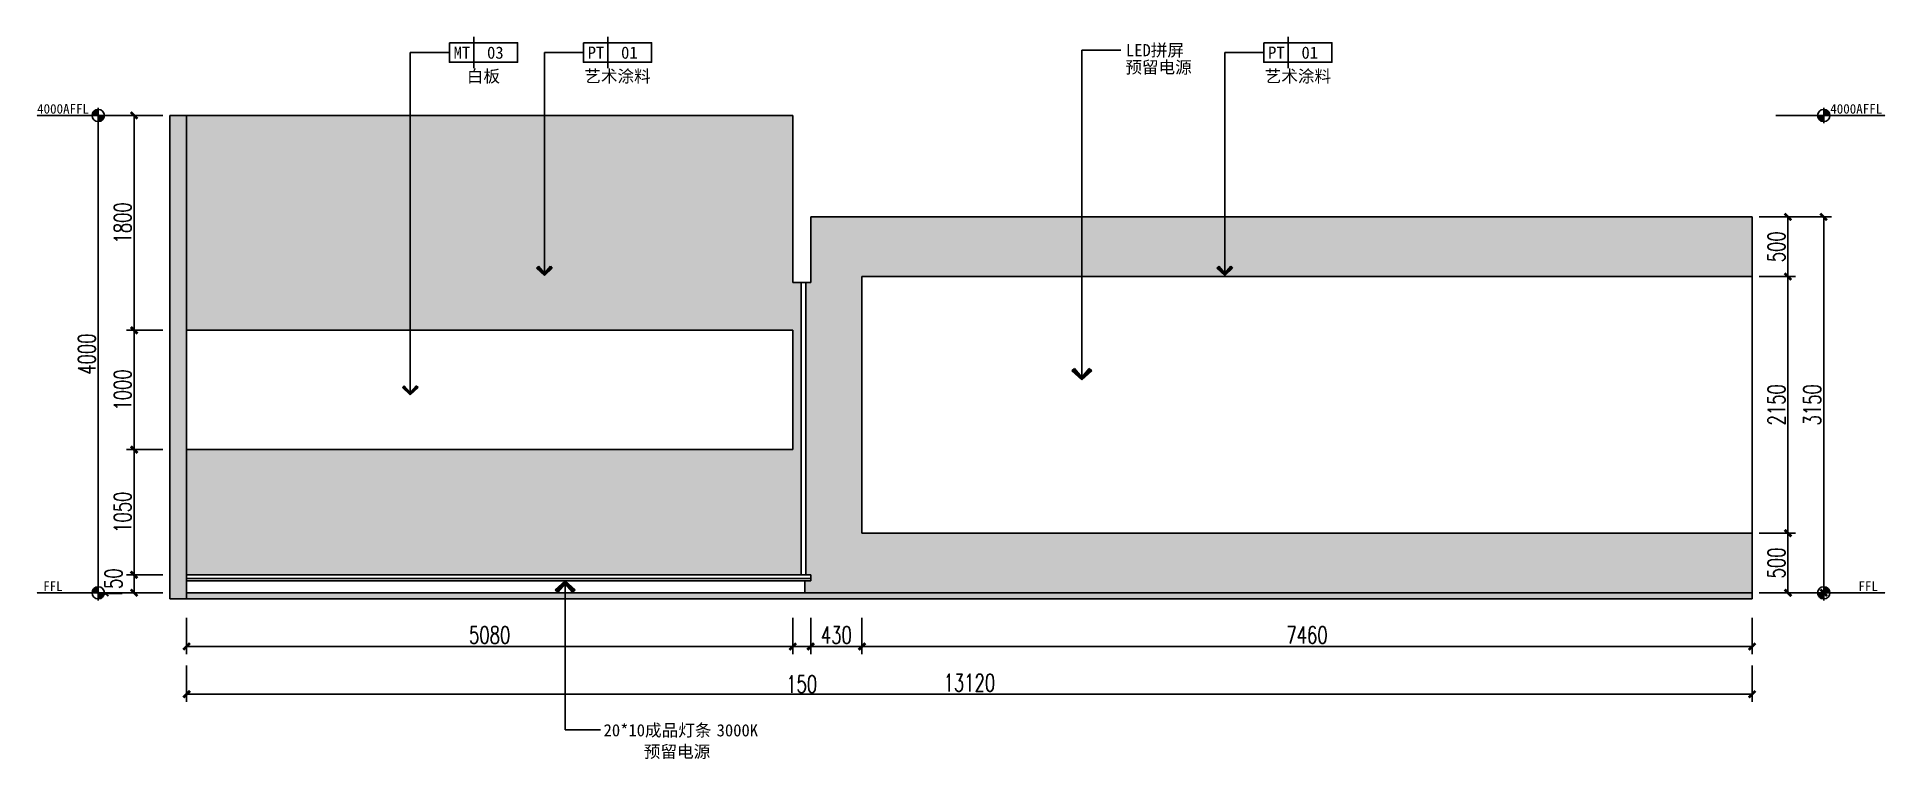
# Model space of a CAD drawing. Header units: millimetres. Extents: x 5625199 to 7433318, y -3316392 to -2552493.
# Drawn here: x 6168704 to 6184192, y -2677916 to -2671864 of the extents above; entities that cross this region are included whole.
import ezdxf
from ezdxf.enums import TextEntityAlignment as Align

# ---------------------------------------------------------------- set-up
doc = ezdxf.new("R2010")
doc.units = ezdxf.units.MM
doc.header["$PDMODE"] = 35
doc.header["$PDSIZE"] = -10
doc.linetypes.add('M-CENTER', pattern=[11.25, 7.5, -1.25, 1.25, -1.25])
for name, color, linetype in [('155', 155, 'Continuous'), ('DIM', 7, 'Continuous'), ('PL-天花', 30, 'Continuous'), ('PL-文字标注', 2, 'Continuous')]:
    doc.layers.add(name, color=color, linetype=linetype)
doc.styles.add('03.YBC-宋体2.5', font='', dxfattribs={"width": 0.8, "height": 2.5})
doc.styles.add('dop-S', font='')
doc.styles.add('XZC', font='SIMPLEX.SHX', dxfattribs={"width": 0.7, "bigfont": 'hztxt.shx'})
doc.styles.add('标注-尺寸', font='simplex.shx', dxfattribs={"width": 0.7})
doc.styles.get('03.YBC-宋体2.5').set_extended_font_data('SimSun')
doc.styles.get('dop-S').set_extended_font_data('SimSun')
doc.linetypes.add('LED_LINE', pattern='A,12.7,-5.08,["LED",XZC,S=2.54,R=0,X=-2.54,Y=-1.27],-6.349999999999999', length=24.13)
doc.dimstyles.new('90', dxfattribs={"dimscale": 0.9, "dimtxt": 150, "dimasz": 50, "dimexe": 120, "dimexo": 150, "dimgap": 30, "dimtad": 1, "dimdec": 0, "dimrnd": 5, "dimdsep": 46, "dimtxsty": '标注-尺寸', "dimblk": 'ARCHTICK', "dimcen": 0.2, "dimclrd": 8, "dimclre": 8, "dimclrt": 2, "dimadec": 0, "dimazin": 0, "dimtfac": 1, "dimtdec": 0, "dimtmove": 2, "dimatfit": 3, "dimldrblk": 'ccccc', "dimfxl": 300, "dimfxlon": 1, "dimtolj": 1, "dimtzin": 0, "dimarcsym": 0})
doc.dimstyles.new('副本 100', dxfattribs={"dimscale": 0.8, "dimtxt": 180, "dimasz": 70, "dimexe": 80, "dimexo": 100, "dimgap": 30, "dimtad": 1, "dimdec": 0, "dimrnd": 5, "dimdsep": 46, "dimtxsty": '标注-尺寸', "dimblk": 'ARCHTICK', "dimcen": 0.2, "dimdle": 5, "dimclrd": 8, "dimclre": 8, "dimclrt": 2, "dimadec": 0, "dimazin": 0, "dimtfac": 1, "dimtdec": 0, "dimtmove": 2, "dimatfit": 3, "dimldrblk": 'ccccc', "dimfxl": 300, "dimfxlon": 1, "dimtolj": 1, "dimtzin": 0, "dimarcsym": 0})
pattern_1 = [(0, (273595.864621, -417279.7072739999), (0, 203.2), [0, -203.2]), (0, (273597.896621, -417350.827274), (0, 203.2), [0, -203.2]), (0, (273603.992621, -417241.099274), (0, 203.2), [0, -203.2]), (338.1986, (273498.328621, -417304.091274), (609.6000554757884, -203.1999818137321), [21.8852496, -1072.3802784]), (216.8699, (273518.648621, -417312.219274), (609.5999833019285, 406.400025047106), [10.16, -1005.84]), (130.6013, (273510.520621, -417318.315274), (1016.000085595377, -1219.199800489247), [18.734024, -1854.6773168]), (206.5651, (273443.464621, -417342.699274), (-203.1998288935924, -203.2002660693446), [4.543755199999999, -449.8252624]), (326.3099, (273439.400621, -417344.731274), (406.3999101390997, -203.2002711718613), [7.3265792, -725.3215872]), (108.4349, (273445.496621, -417348.7952739999), (-203.1996755348543, 406.4000883092897), [6.4257936, -636.149096]), (225, (273573.512621, -417363.0192740001), (-2.84e-14, -203.2000628800271), [8.6209632, -278.7471184]), (0, (273567.416621, -417369.115274), (203.2, 203.2), [12.192, -191.008]), (135, (273579.608621, -417369.115274), (-203.2000651427688, 1.42e-14), [8.62096, -278.7471184]), (251.5651, (273549.128621, -417232.971274), (203.1996750288869, 406.4000918510402), [6.425792, -636.149096]), (0, (273547.096621, -417239.0672739999), (203.2, 203.2), [10.16, -193.04]), (143.1301, (273557.256621, -417239.0672739999), (-609.5999833019285, 406.4000250471062), [10.16, -1005.84]), (213.6901, (273441.432621, -417230.9392739999), (406.3999074765397, 203.2002693968192), [7.326576, -725.3215872]), (341.5650999999999, (273435.336621, -417235.003274), (-406.4000918510401, 203.1996750288873), [12.851584, -629.7233023999999]), (126.8699, (273447.528621, -417239.0672739999), (406.400025047106, -609.5999833019285), [10.16, -1005.84]), (0, (273500.360621, -417239.0672739999), (0, 203.2), [0, -203.2]), (0, (273445.496621, -417291.899274), (0, 203.2), [0, -203.2]), (0, (273502.392621, -417367.083274), (0, 203.2), [0, -203.2]), (0, (273557.256621, -417304.091274), (0, 203.2), [0, -203.2]), (0, (273498.328621, -417269.547274), (0, 203.2), [0, -203.2]), (0, (273453.624621, -417263.451274), (0, 203.2), [0, -203.2]), (0, (273471.912621, -417275.6432739999), (0, 203.2), [0, -203.2]), (0, (273463.784621, -417324.4112739999), (0, 203.2), [0, -203.2]), (0, (273415.016621, -417316.283274), (0, 203.2), [0, -203.2]), (0, (273417.048621, -417269.547274), (0, 203.2), [0, -203.2]), (0, (273410.952621, -417224.843274), (0, 203.2), [0, -203.2]), (0, (273473.944621, -417216.7152740001), (0, 203.2), [0, -203.2]), (0, (273518.648621, -417208.587274), (0, 203.2), [0, -203.2]), (0, (273589.768621, -417216.7152740001), (0, 203.2), [0, -203.2]), (0, (273541.0006209999, -417279.7072739999), (0, 203.2), [0, -203.2]), (0, (273520.680621, -417243.131274), (0, 203.2), [0, -203.2]), (0, (273536.936621, -417340.667274), (0, 203.2), [0, -203.2]), (0, (273475.976621, -417350.827274), (0, 203.2), [0, -203.2]), (0, (273536.936621, -417395.531274), (0, 203.2), [0, -203.2]), (0, (273469.880621, -417383.3392739999), (0, 203.2), [0, -203.2]), (0, (273404.856621, -417389.435274), (0, 203.2), [0, -203.2]), (0, (273429.2406210001, -417399.595274), (0, 203.2), [0, -203.2]), (0, (273431.272621, -417371.1472739999), (0, 203.2), [0, -203.2]), (0, (273567.416621, -417403.659274), (0, 203.2), [0, -203.2]), (0, (273591.800621, -417320.347274), (0, 203.2), [0, -203.2]), (0, (273581.640621, -417259.387274), (0, 203.2), [0, -203.2]), (0, (273488.168621, -417405.691274), (0, 203.2), [0, -203.2])]

msp = doc.modelspace()

# ---------------------------------------------------------------- texts
at = {"color": 50, "style": '03.YBC-宋体2.5', "flags": 8}
for tag, p in [('LED拼屏', (6178073.709423044, -2671974.9554685)), ('预留电源', (6178103.350480406, -2672118.54717075)), ('20*10成品灯条', (6173904.717546859, -2677674.797282658)), ('3000K', (6174573.621260921, -2677675.071988046)), ('预留电源', (6174068.466414944, -2677854.009163327))]:
    msp.add_attdef(tag, text='材料名称', height=102.06, dxfattribs=at).set_placement(p, align=Align.MIDDLE_CENTER)

# ---------------------------------------------------------------- blocks, each defined once
blk = doc.blocks.new('_ArchTick')
at = {"color": 0, "linetype": 'ByBlock', "const_width": 0.4}
blk.add_lwpolyline([(-0.5, -0.5), (0.5, 0.5)], dxfattribs=at)
blk = doc.blocks.new('*D237')
at = {"layer": '155', "color": 8, "lineweight": -2, "ltscale": 500, "transparency": 16777216}
for p, q in [((6169958.068876359, -2676732.718903087), (6169958.068876359, -2677036.718903087)), ((6175038.178024437, -2676732.718903087), (6175038.178024437, -2677036.718903087)), ((6169954.068876359, -2676972.718903087), (6175042.178024438, -2676972.718903087))]:
    blk.add_line(p, q, dxfattribs=at)
at = {"layer": 'Defpoints', "color": 0, "transparency": 16777216}
for p in [(6175038.178024437, -2675322.718903087), (6169958.068876359, -2675930.009797983), (6175038.178024437, -2676972.718903087)]:
    blk.add_point(p, dxfattribs=at)
at = {"layer": '155', "color": 8, "linetype": 'ByBlock', "lineweight": -2, "transparency": 16777216, "xscale": 56, "yscale": 56, "zscale": 56, "rotation": 180}
blk.add_blockref('_ArchTick', (6169958.068876359, -2676972.718903087), dxfattribs=at)
at = {"layer": '155', "color": 8, "linetype": 'ByBlock', "lineweight": -2, "transparency": 16777216, "xscale": 56, "yscale": 56, "zscale": 56}
blk.add_blockref('_ArchTick', (6175038.178024437, -2676972.718903087), dxfattribs=at)
at = {"layer": '155', "color": 2, "ltscale": 500, "transparency": 16777216, "insert": (6172498.123450399, -2676876.718903086), "char_height": 144, "attachment_point": 5, "style": '标注-尺寸'}
blk.add_mtext('\\A1;5080', dxfattribs=at)
blk = doc.blocks.new('ccccc')
h = blk.add_hatch(color=44)
h.dxf.hatch_style = 1
h.paths.add_polyline_path([(-1.713128774543291, -1.115298350458032), (-1.349075249163432, -1.474599215202033), (1e-16, 1e-16), (-1.349075249163432, 1.474599215202033), (-1.713128774543291, 1.115298350458032), (-0.4242640688316899, -1e-16)])
at = {"color": 44}
for p, q in [((-0.4242640688316898, 0), (-5.066636229632421, 0)), ((-1.349075249163432, 1.474599215202033), (-1.713128774543291, 1.115298350458032)), ((-1.713128774543291, 1.115298350458032), (-0.4242640688316898, 0)), ((-1.713128774543291, -1.115298350458032), (-0.4242640688316898, 0)), ((0, 0), (-1.349075249163432, 1.474599215202033)), ((0, 0), (-1.349075249163432, -1.474599215202033)), ((-1.349075249163432, -1.474599215202033), (-1.713128774543291, -1.115298350458032))]:
    blk.add_line(p, q, dxfattribs=at)
blk = doc.blocks.new('*D238')
at = {"layer": '155', "color": 8, "lineweight": -2, "ltscale": 500, "transparency": 16777216}
for p, q in [((6175038.178024437, -2676732.718903087), (6175038.178024437, -2677036.718903087)), ((6175188.178024438, -2676732.718903087), (6175188.178024438, -2677036.718903087)), ((6175034.178024437, -2676972.718903087), (6175192.178024437, -2676972.718903087))]:
    blk.add_line(p, q, dxfattribs=at)
at = {"layer": 'Defpoints', "color": 0, "transparency": 16777216}
for p in [(6175188.178024438, -2673922.718903087), (6175038.178024437, -2675322.718903087), (6175188.178024438, -2676972.718903087)]:
    blk.add_point(p, dxfattribs=at)
at = {"layer": '155', "color": 8, "linetype": 'ByBlock', "lineweight": -2, "transparency": 16777216, "xscale": 56, "yscale": 56, "zscale": 56, "rotation": 180}
blk.add_blockref('_ArchTick', (6175038.178024437, -2676972.718903087), dxfattribs=at)
at = {"layer": '155', "color": 8, "linetype": 'ByBlock', "lineweight": -2, "transparency": 16777216, "xscale": 56, "yscale": 56, "zscale": 56}
blk.add_blockref('_ArchTick', (6175188.178024438, -2676972.718903087), dxfattribs=at)
at = {"layer": '155', "color": 2, "ltscale": 500, "transparency": 16777216, "insert": (6175113.178024437, -2677288.718903087), "char_height": 144, "attachment_point": 5, "style": '标注-尺寸'}
blk.add_mtext('\\A1;150', dxfattribs=at)
blk = doc.blocks.new('*D239')
at = {"layer": '155', "color": 8, "lineweight": -2, "ltscale": 500, "transparency": 16777216}
for p, q in [((6175188.178024438, -2676732.718903087), (6175188.178024438, -2677036.718903087)), ((6175618.178024441, -2676732.718903087), (6175618.178024441, -2677036.718903087)), ((6175184.178024437, -2676972.718903087), (6175622.178024441, -2676972.718903087))]:
    blk.add_line(p, q, dxfattribs=at)
at = {"layer": 'Defpoints', "color": 0, "transparency": 16777216}
for p in [(6175188.178024438, -2673922.718903087), (6175618.178024441, -2676022.718903087), (6175618.178024441, -2676972.718903087)]:
    blk.add_point(p, dxfattribs=at)
at = {"layer": '155', "color": 8, "linetype": 'ByBlock', "lineweight": -2, "transparency": 16777216, "xscale": 56, "yscale": 56, "zscale": 56, "rotation": 180}
blk.add_blockref('_ArchTick', (6175188.178024438, -2676972.718903087), dxfattribs=at)
at = {"layer": '155', "color": 8, "linetype": 'ByBlock', "lineweight": -2, "transparency": 16777216, "xscale": 56, "yscale": 56, "zscale": 56}
blk.add_blockref('_ArchTick', (6175618.178024441, -2676972.718903087), dxfattribs=at)
at = {"layer": '155', "color": 2, "ltscale": 500, "transparency": 16777216, "insert": (6175403.178024439, -2676876.718903086), "char_height": 144, "attachment_point": 5, "style": '标注-尺寸'}
blk.add_mtext('\\A1;430', dxfattribs=at)
blk = doc.blocks.new('*D240')
at = {"layer": '155', "color": 8, "lineweight": -2, "ltscale": 500, "transparency": 16777216}
for p, q in [((6175618.178024441, -2676732.718903087), (6175618.178024441, -2677036.718903087)), ((6183077.855271838, -2676732.718903087), (6183077.855271838, -2677036.718903087)), ((6175614.17802444, -2676972.718903087), (6183081.855271837, -2676972.718903087))]:
    blk.add_line(p, q, dxfattribs=at)
at = {"layer": 'Defpoints', "color": 0, "transparency": 16777216}
for p in [(6175618.178024441, -2676022.718903087), (6183077.855271838, -2676268.253132696), (6183077.855271838, -2676972.718903087)]:
    blk.add_point(p, dxfattribs=at)
at = {"layer": '155', "color": 8, "linetype": 'ByBlock', "lineweight": -2, "transparency": 16777216, "xscale": 56, "yscale": 56, "zscale": 56, "rotation": 180}
blk.add_blockref('_ArchTick', (6175618.178024441, -2676972.718903087), dxfattribs=at)
at = {"layer": '155', "color": 8, "linetype": 'ByBlock', "lineweight": -2, "transparency": 16777216, "xscale": 56, "yscale": 56, "zscale": 56}
blk.add_blockref('_ArchTick', (6183077.855271838, -2676972.718903087), dxfattribs=at)
at = {"layer": '155', "color": 2, "ltscale": 500, "transparency": 16777216, "insert": (6179348.01664814, -2676876.718903086), "char_height": 144, "attachment_point": 5, "style": '标注-尺寸'}
blk.add_mtext('\\A1;7460', dxfattribs=at)
blk = doc.blocks.new('*D369')
at = {"layer": '155', "color": 8, "lineweight": -2, "ltscale": 500, "transparency": 16777216}
for p, q in [((6169958.068876359, -2677132.718903087), (6169958.068876359, -2677436.718903087)), ((6183077.855271838, -2677132.718903087), (6183077.855271838, -2677436.718903087)), ((6169954.068876359, -2677372.718903086), (6183081.855271837, -2677372.718903086))]:
    blk.add_line(p, q, dxfattribs=at)
at = {"layer": 'Defpoints', "color": 0, "transparency": 16777216}
for p in [(6169958.068876359, -2676241.144308512), (6183077.855271838, -2676522.718903087), (6183077.855271838, -2677372.718903086)]:
    blk.add_point(p, dxfattribs=at)
at = {"layer": '155', "color": 8, "linetype": 'ByBlock', "lineweight": -2, "transparency": 16777216, "xscale": 56, "yscale": 56, "zscale": 56, "rotation": 180}
blk.add_blockref('_ArchTick', (6169958.068876359, -2677372.718903086), dxfattribs=at)
at = {"layer": '155', "color": 8, "linetype": 'ByBlock', "lineweight": -2, "transparency": 16777216, "xscale": 56, "yscale": 56, "zscale": 56}
blk.add_blockref('_ArchTick', (6183077.855271838, -2677372.718903086), dxfattribs=at)
at = {"layer": '155', "color": 2, "ltscale": 500, "transparency": 16777216, "insert": (6176517.962074098, -2677276.718903087), "char_height": 144, "attachment_point": 5, "style": '标注-尺寸'}
blk.add_mtext('\\A1;13120', dxfattribs=at)
blk = doc.blocks.new('子标高')
h = blk.add_hatch(color=256)
edge = h.paths.add_edge_path()
edge.add_arc((-600.2409431565975, 0.2411642588631366), 50.95940477876863, 89.72884797535391, 180.2711520246482, ccw=False)
edge.add_line((-599.9997788977342, 51.19999838216973), (-599.9997788977342, -3.638e-12))
edge.add_line((-599.9997788977342, 0), (-651.1997772799077, 0))
edge = h.paths.add_edge_path()
edge.add_arc((-599.7586146388712, -0.2411642588667746), 50.95940477876958, -90.27115202464557, 0.271152024646824, ccw=False)
edge.add_line((-599.9997788977342, -51.19999838217336), (-599.9997788977342, 0))
edge.add_line((-599.9997788977342, 0), (-548.7997805155609, 0))
at = {"linetype": 'M-CENTER', "ltscale": 0.5}
blk.add_line((-709.9997754219294, -3.63798e-11), (-1113.972843062991, 9.8225428e-09), dxfattribs=at)
for p, q in [((-200, 0), (-709.9997754219294, 0)), ((-599.9997788977342, 63.99999797771307), (-599.9997788977342, -63.9999979777167))]:
    blk.add_line(p, q)
at = {"color": 5}
blk.add_circle((-599.9997788977342, 0), 51.19999838217196, dxfattribs=at)
at = {"style": 'dop-S'}
blk.add_attdef('标高', (-1232.206651260485, 15.99306680168956), '', height=99.99999684017963, dxfattribs=at)
blk = doc.blocks.new('母标高')
h = blk.add_hatch(color=256)
edge = h.paths.add_edge_path()
edge.add_arc((-600.2409431565975, 0.2411642588631366), 50.95940477876863, 89.72884797535391, 180.2711520246482, ccw=False)
edge.add_line((-599.9997788977342, 51.19999838216973), (-599.9997788977342, -3.638e-12))
edge.add_line((-599.9997788977342, 0), (-651.1997772799077, 0))
edge = h.paths.add_edge_path()
edge.add_arc((-599.7586146388712, -0.2411642588667746), 50.95940477876958, -90.27115202464557, 0.271152024646824, ccw=False)
edge.add_line((-599.9997788977342, -51.19999838217336), (-599.9997788977342, 0))
edge.add_line((-599.9997788977342, 0), (-548.7997805155609, 0))
at = {"linetype": 'M-CENTER', "ltscale": 0.5}
blk.add_line((-709.9997754219294, -3.63798e-11), (-1113.972843062991, 9.8225428e-09), dxfattribs=at)
for p, q in [((-200, 0), (-709.9997754219294, 0)), ((-599.9997788977342, 63.99999797771307), (-599.9997788977342, -63.9999979777167))]:
    blk.add_line(p, q)
at = {"color": 5}
blk.add_circle((-599.9997788977342, 0), 51.19999838217196, dxfattribs=at)
at = {"style": 'dop-S'}
blk.add_attdef('标高', (-1104.391530706991, 15.99306680168956), '', height=99.99999684017963, dxfattribs=at)
blk = doc.blocks.new('*D457')
at = {"layer": '155', "color": 8, "lineweight": -2, "ltscale": 500, "transparency": 16777216}
for p, q in [((6169758.068462875, -2676372.718903087), (6169454.068462875, -2676372.718903087)), ((6169518.068462874, -2676526.718903087), (6169518.068462874, -2676368.718903087)), ((6169758.068462875, -2676522.718903087), (6169454.068462875, -2676522.718903087))]:
    blk.add_line(p, q, dxfattribs=at)
at = {"layer": 'Defpoints', "color": 0, "transparency": 16777216}
for p in [(6169518.068462874, -2676372.718903087), (6170511.132777443, -2676372.718903087), (6170511.132777443, -2676522.718903087)]:
    blk.add_point(p, dxfattribs=at)
at = {"layer": '155', "color": 8, "linetype": 'ByBlock', "lineweight": -2, "transparency": 16777216, "xscale": 56, "yscale": 56, "zscale": 56}
for p, rotation in [((6169518.068462874, -2676372.718903087), 90), ((6169518.068462874, -2676522.718903087), 270)]:
    blk.add_blockref('_ArchTick', p, dxfattribs=dict(at, rotation=rotation))
at = {"layer": '155', "color": 2, "ltscale": 500, "transparency": 16777216, "insert": (6169346.068462874, -2676447.718903087), "char_height": 144, "attachment_point": 5, "rotation": 90, "style": '标注-尺寸'}
blk.add_mtext('\\A1;150', dxfattribs=at)
blk = doc.blocks.new('*D458')
at = {"layer": '155', "color": 8, "lineweight": -2, "ltscale": 500, "transparency": 16777216}
for p, q in [((6169458.068683978, -2672522.718903087), (6169154.068683978, -2672522.718903087)), ((6169218.068683977, -2672518.718903087), (6169218.068683977, -2676526.718903087)), ((6169458.068683978, -2676522.718903087), (6169154.068683978, -2676522.718903087))]:
    blk.add_line(p, q, dxfattribs=at)
at = {"layer": 'Defpoints', "color": 0, "transparency": 16777216}
for p in [(6174332.644264731, -2672522.718903087), (6169218.068683977, -2676522.718903087), (6170938.88295686, -2676522.718903087)]:
    blk.add_point(p, dxfattribs=at)
at = {"layer": '155', "color": 8, "linetype": 'ByBlock', "lineweight": -2, "transparency": 16777216, "xscale": 56, "yscale": 56, "zscale": 56}
for p, rotation in [((6169218.068683977, -2672522.718903087), 90), ((6169218.068683977, -2676522.718903087), 270)]:
    blk.add_blockref('_ArchTick', p, dxfattribs=dict(at, rotation=rotation))
at = {"layer": '155', "color": 2, "ltscale": 500, "transparency": 16777216, "insert": (6169122.068683978, -2674522.718903087), "char_height": 144, "attachment_point": 5, "rotation": 90, "style": '标注-尺寸'}
blk.add_mtext('\\A1;4000', dxfattribs=at)
blk = doc.blocks.new('*D459')
at = {"layer": '155', "color": 8, "lineweight": -2, "ltscale": 500, "transparency": 16777216}
for p, q in [((6169758.068462875, -2675322.718903087), (6169454.068462875, -2675322.718903087)), ((6169518.068462874, -2676376.718903087), (6169518.068462874, -2675318.718903087)), ((6169758.068462875, -2676372.718903087), (6169454.068462875, -2676372.718903087))]:
    blk.add_line(p, q, dxfattribs=at)
at = {"layer": 'Defpoints', "color": 0, "transparency": 16777216}
for p in [(6169518.068462874, -2675322.718903087), (6170387.227223793, -2675322.718903087), (6170511.132777443, -2676372.718903087)]:
    blk.add_point(p, dxfattribs=at)
at = {"layer": '155', "color": 8, "linetype": 'ByBlock', "lineweight": -2, "transparency": 16777216, "xscale": 56, "yscale": 56, "zscale": 56}
for p, rotation in [((6169518.068462874, -2675322.718903087), 90), ((6169518.068462874, -2676372.718903087), 270)]:
    blk.add_blockref('_ArchTick', p, dxfattribs=dict(at, rotation=rotation))
at = {"layer": '155', "color": 2, "ltscale": 500, "transparency": 16777216, "insert": (6169422.068462875, -2675847.718903087), "char_height": 144, "attachment_point": 5, "rotation": 90, "style": '标注-尺寸'}
blk.add_mtext('\\A1;1050', dxfattribs=at)
blk = doc.blocks.new('*D460')
at = {"layer": '155', "color": 8, "lineweight": -2, "ltscale": 500, "transparency": 16777216}
for p, q in [((6169758.068462875, -2674322.718903087), (6169454.068462875, -2674322.718903087)), ((6169518.068462874, -2675326.718903087), (6169518.068462874, -2674318.718903087)), ((6169758.068462875, -2675322.718903087), (6169454.068462875, -2675322.718903087))]:
    blk.add_line(p, q, dxfattribs=at)
at = {"layer": 'Defpoints', "color": 0, "transparency": 16777216}
for p in [(6169518.068462874, -2674322.718903087), (6170489.338419177, -2674322.718903087), (6170387.227223793, -2675322.718903087)]:
    blk.add_point(p, dxfattribs=at)
at = {"layer": '155', "color": 8, "linetype": 'ByBlock', "lineweight": -2, "transparency": 16777216, "xscale": 56, "yscale": 56, "zscale": 56}
for p, rotation in [((6169518.068462874, -2674322.718903087), 90), ((6169518.068462874, -2675322.718903087), 270)]:
    blk.add_blockref('_ArchTick', p, dxfattribs=dict(at, rotation=rotation))
at = {"layer": '155', "color": 2, "ltscale": 500, "transparency": 16777216, "insert": (6169422.068462875, -2674822.718903087), "char_height": 144, "attachment_point": 5, "rotation": 90, "style": '标注-尺寸'}
blk.add_mtext('\\A1;1000', dxfattribs=at)
blk = doc.blocks.new('*D461')
at = {"layer": '155', "color": 8, "lineweight": -2, "ltscale": 500, "transparency": 16777216}
for p, q in [((6169758.068462875, -2672522.718903087), (6169454.068462875, -2672522.718903087)), ((6169518.068462874, -2674326.718903087), (6169518.068462874, -2672518.718903087)), ((6169758.068462875, -2674322.718903087), (6169454.068462875, -2674322.718903087))]:
    blk.add_line(p, q, dxfattribs=at)
at = {"layer": 'Defpoints', "color": 0, "transparency": 16777216}
for p in [(6169518.068462874, -2672522.718903087), (6170489.338419177, -2672522.718903087), (6170489.338419177, -2674322.718903087)]:
    blk.add_point(p, dxfattribs=at)
at = {"layer": '155', "color": 8, "linetype": 'ByBlock', "lineweight": -2, "transparency": 16777216, "xscale": 56, "yscale": 56, "zscale": 56}
for p, rotation in [((6169518.068462874, -2672522.718903087), 90), ((6169518.068462874, -2674322.718903087), 270)]:
    blk.add_blockref('_ArchTick', p, dxfattribs=dict(at, rotation=rotation))
at = {"layer": '155', "color": 2, "ltscale": 500, "transparency": 16777216, "insert": (6169422.068462875, -2673422.718903087), "char_height": 144, "attachment_point": 5, "rotation": 90, "style": '标注-尺寸'}
blk.add_mtext('\\A1;1800', dxfattribs=at)
blk = doc.blocks.new('*D462')
at = {"layer": '155', "color": 8, "lineweight": -2, "ltscale": 500, "transparency": 16777216}
for p, q in [((6183137.855271837, -2676022.718903086), (6183441.855271837, -2676022.718903086)), ((6183377.855271837, -2676526.718903087), (6183377.855271837, -2676018.718903087)), ((6183137.855271837, -2676522.718903087), (6183441.855271837, -2676522.718903087))]:
    blk.add_line(p, q, dxfattribs=at)
at = {"layer": 'Defpoints', "color": 0, "transparency": 16777216}
for p in [(6182867.50003785, -2676022.718903086), (6183377.855271837, -2676022.718903086), (6182867.50003785, -2676522.718903087)]:
    blk.add_point(p, dxfattribs=at)
at = {"layer": '155', "color": 8, "linetype": 'ByBlock', "lineweight": -2, "transparency": 16777216, "xscale": 56, "yscale": 56, "zscale": 56}
for p, rotation in [((6183377.855271837, -2676022.718903086), 90), ((6183377.855271837, -2676522.718903087), 270)]:
    blk.add_blockref('_ArchTick', p, dxfattribs=dict(at, rotation=rotation))
at = {"layer": '155', "color": 2, "ltscale": 500, "transparency": 16777216, "insert": (6183281.855271838, -2676272.718903087), "char_height": 144, "attachment_point": 5, "rotation": 90, "style": '标注-尺寸'}
blk.add_mtext('\\A1;500', dxfattribs=at)
blk = doc.blocks.new('*D463')
at = {"layer": '155', "color": 8, "lineweight": -2, "ltscale": 500, "transparency": 16777216}
for p, q in [((6183137.855271837, -2673872.718903087), (6183441.855271837, -2673872.718903087)), ((6183377.855271837, -2676026.718903087), (6183377.855271837, -2673868.718903086)), ((6183137.855271837, -2676022.718903086), (6183441.855271837, -2676022.718903086))]:
    blk.add_line(p, q, dxfattribs=at)
at = {"layer": 'Defpoints', "color": 0, "transparency": 16777216}
for p in [(6182800.489565878, -2673872.718903087), (6183377.855271837, -2673872.718903087), (6182867.50003785, -2676022.718903086)]:
    blk.add_point(p, dxfattribs=at)
at = {"layer": '155', "color": 8, "linetype": 'ByBlock', "lineweight": -2, "transparency": 16777216, "xscale": 56, "yscale": 56, "zscale": 56}
for p, rotation in [((6183377.855271837, -2673872.718903087), 90), ((6183377.855271837, -2676022.718903086), 270)]:
    blk.add_blockref('_ArchTick', p, dxfattribs=dict(at, rotation=rotation))
at = {"layer": '155', "color": 2, "ltscale": 500, "transparency": 16777216, "insert": (6183281.855271838, -2674947.718903087), "char_height": 144, "attachment_point": 5, "rotation": 90, "style": '标注-尺寸'}
blk.add_mtext('\\A1;2150', dxfattribs=at)
blk = doc.blocks.new('*D464')
at = {"layer": '155', "color": 8, "lineweight": -2, "ltscale": 500, "transparency": 16777216}
for p, q in [((6183137.855271837, -2673372.718903087), (6183441.855271837, -2673372.718903087)), ((6183377.855271837, -2673876.718903087), (6183377.855271837, -2673368.718903087)), ((6183137.855271837, -2673872.718903087), (6183441.855271837, -2673872.718903087))]:
    blk.add_line(p, q, dxfattribs=at)
at = {"layer": 'Defpoints', "color": 0, "transparency": 16777216}
for p in [(6182800.489565878, -2673372.718903087), (6183377.855271837, -2673372.718903087), (6182800.489565878, -2673872.718903087)]:
    blk.add_point(p, dxfattribs=at)
at = {"layer": '155', "color": 8, "linetype": 'ByBlock', "lineweight": -2, "transparency": 16777216, "xscale": 56, "yscale": 56, "zscale": 56}
for p, rotation in [((6183377.855271837, -2673372.718903087), 90), ((6183377.855271837, -2673872.718903087), 270)]:
    blk.add_blockref('_ArchTick', p, dxfattribs=dict(at, rotation=rotation))
at = {"layer": '155', "color": 2, "ltscale": 500, "transparency": 16777216, "insert": (6183281.855271838, -2673622.718903086), "char_height": 144, "attachment_point": 5, "rotation": 90, "style": '标注-尺寸'}
blk.add_mtext('\\A1;500', dxfattribs=at)
blk = doc.blocks.new('*D465')
at = {"layer": '155', "color": 8, "lineweight": -2, "ltscale": 500, "transparency": 16777216}
for p, q in [((6183437.855050735, -2673372.718903087), (6183741.855050735, -2673372.718903087)), ((6183677.855050736, -2673368.718903087), (6183677.855050736, -2676526.718903087)), ((6183437.855050735, -2676522.718903087), (6183741.855050735, -2676522.718903087))]:
    blk.add_line(p, q, dxfattribs=at)
at = {"layer": 'Defpoints', "color": 0, "transparency": 16777216}
for p in [(6182800.489565878, -2673372.718903087), (6183004.711956649, -2676522.718903087), (6183677.855050736, -2676522.718903087)]:
    blk.add_point(p, dxfattribs=at)
at = {"layer": '155', "color": 8, "linetype": 'ByBlock', "lineweight": -2, "transparency": 16777216, "xscale": 56, "yscale": 56, "zscale": 56}
for p, rotation in [((6183677.855050736, -2673372.718903087), 90), ((6183677.855050736, -2676522.718903087), 270)]:
    blk.add_blockref('_ArchTick', p, dxfattribs=dict(at, rotation=rotation))
at = {"layer": '155', "color": 2, "ltscale": 500, "transparency": 16777216, "insert": (6183581.855050735, -2674947.718903087), "char_height": 144, "attachment_point": 5, "rotation": 90, "style": '标注-尺寸'}
blk.add_mtext('\\A1;3150', dxfattribs=at)
blk = doc.blocks.new('*U604')
at = {"color": 50}
blk.add_line((-9.000000000004574, 3.200000000014711), (-9.000000000004574, -3.200000000014711), dxfattribs=at)
at = {"color": 150}
blk.add_lwpolyline([(-14.00000000000457, 2.000000000014665), (-13.99999999999542, -2.000000000014665), (4.5759e-12, -2.000000000014665), (-4.5759e-12, 2.000000000014665)], close=True, dxfattribs=at)
at = {"color": 50, "style": '03.YBC-宋体2.5', "flags": 8}
for tag, p in [('PT', (-11.41203370425435, -0.0169426641272139)), ('01', (-4.560573803961943, -0.0169426641272139)), ('材料名称', (-7.000000000004575, -4.854991556547588))]:
    blk.add_attdef(tag, text='', height=2.5, dxfattribs=at).set_placement(p, align=Align.MIDDLE_CENTER)

# ---------------------------------------------------------------- dimensions: what is measured, and where the dimension line sits
at = {"layer": '155', "ltscale": 500}
for base, p1, p2, picture, middle in [((6169218.068683977, -2676522.718903087), (6174332.644264731, -2672522.718903087), (6170938.88295686, -2676522.718903087), '*D458', (6169122.068683978, -2674522.718903087)), ((6169518.068462874, -2672522.718903087), (6170489.338419177, -2674322.718903087), (6170489.338419177, -2672522.718903087), '*D461', (6169422.068462875, -2673422.718903087)), ((6183377.855271837, -2673372.718903087), (6182800.489565878, -2673872.718903087), (6182800.489565878, -2673372.718903087), '*D464', (6183281.855271838, -2673622.718903086)), ((6183677.855050736, -2676522.718903087), (6182800.489565878, -2673372.718903087), (6183004.711956649, -2676522.718903087), '*D465', (6183581.855050735, -2674947.718903087)), ((6183377.855271837, -2673872.718903087), (6182867.50003785, -2676022.718903086), (6182800.489565878, -2673872.718903087), '*D463', (6183281.855271838, -2674947.718903087)), ((6169518.068462874, -2674322.718903087), (6170387.227223793, -2675322.718903087), (6170489.338419177, -2674322.718903087), '*D460', (6169422.068462875, -2674822.718903087)), ((6169518.068462874, -2675322.718903087), (6170511.132777443, -2676372.718903087), (6170387.227223793, -2675322.718903087), '*D459', (6169422.068462875, -2675847.718903087)), ((6183377.855271837, -2676022.718903086), (6182867.50003785, -2676522.718903087), (6182867.50003785, -2676022.718903086), '*D462', (6183281.855271838, -2676272.718903087)), ((6169518.068462874, -2676372.718903087), (6170511.132777443, -2676522.718903087), (6170511.132777443, -2676372.718903087), '*D457', (6169346.068462874, -2676447.718903087))]:
    dim = msp.add_linear_dim(base=base, p1=p1, p2=p2, angle=90, dimstyle='副本 100', dxfattribs=at)
    dim.commit()
    dim.dimension.update_dxf_attribs({"geometry": picture, "text_midpoint": middle})
for base, p1, p2, picture, middle in [((6175188.178024438, -2676972.718903087), (6175038.178024437, -2675322.718903087), (6175188.178024438, -2673922.718903087), '*D238', (6175113.178024437, -2677288.718903087)), ((6175618.178024441, -2676972.718903087), (6175188.178024438, -2673922.718903087), (6175618.178024441, -2676022.718903087), '*D239', (6175403.178024439, -2676876.718903086)), ((6175038.178024437, -2676972.718903087), (6169958.068876359, -2675930.009797983), (6175038.178024437, -2675322.718903087), '*D237', (6172498.123450399, -2676876.718903086)), ((6183077.855271838, -2676972.718903087), (6175618.178024441, -2676022.718903087), (6183077.855271838, -2676268.253132696), '*D240', (6179348.01664814, -2676876.718903086)), ((6183077.855271838, -2677372.718903086), (6169958.068876359, -2676241.144308512), (6183077.855271838, -2676522.718903087), '*D369', (6176517.962074098, -2677276.718903087))]:
    dim = msp.add_linear_dim(base=base, p1=p1, p2=p2, dimstyle='副本 100', dxfattribs=at)
    dim.commit()
    dim.dimension.update_dxf_attribs({"geometry": picture, "text_midpoint": middle})

# ---------------------------------------------------------------- hatches: boundary and pattern name
at = {"layer": '155', "ltscale": 500}
h = msp.add_hatch(dxfattribs=at)
h.set_pattern_fill('钢筋混凝土', color=250, scale=3)
h.set_pattern_definition([(45, (447527.380327514, -417409.755274), (-5.303300858899105, 5.303300858899106), []), (50, (447527.380327514, -417409.755274), (21.5178054780226, -1.882564049477853), [2.249999999999997, -24.74999999999998]), (355, (447527.380327514, -417409.755274), (-4.162540008389999, 22.56576401100035), [1.799999999999999, -19.8]), (100.4514, (447529.173477914, -417409.9121542), (17.35528145142065, 20.68318626182861), [1.912205699999998, -21.03426335999998]), (46.1842, (447527.380327514, -417403.755274), (32.01723145876933, -4.965570429870542), [3.375, -37.125]), (96.6356, (447530.0484298641, -417404.1690732099), (28.0398811664611, 29.22353612701325), [2.86830864, -31.55139]), (351.1842000000001, (447527.380327514, -417403.755274), (28.03985835400882, 29.22355802775974), [2.7, -29.7]), (21, (447530.380327514, -417405.255274), (17.90721156355385, -12.07856671996016), [2.25, -24.75]), (326, (447530.380327514, -417405.255274), (7.29945995764747, 21.75450135140559), [1.799999999999998, -19.79999999999998]), (71.4514, (447531.872594504, -417406.26182218), (25.2066788574447, 9.675914901298572), [1.912205699999999, -21.03426336]), (37.5, (447527.380327514, -417409.755274), (0.3647956595187187, 9.986815614939346), [0, -19.56, 0, -20.1, 0, -19.875]), (7.499999999999999, (447527.380327514, -417409.755274), (7.892086123264458, 11.83235135647081), [0, -11.45999999999999, 0, -19.10999999999998, 0, -7.574999999999994]), (327.5, (447520.690327514, -417409.755274), (16.01467308517227, -0.6766461520313927), [0, -7.499999999999999, 0, -23.39999999999999, 0, -31.04999999999999]), (317.5, (447517.690327514, -417409.755274), (17.49558508027159, 3.003149469969531), [0, -9.75, 0, -15.54, 0, -22.05])])
h.paths.add_polyline_path([(6169958.068876359, -2672522.718903087), (6169818.068462875, -2672522.718903087), (6169818.068462875, -2676572.718903087), (6169958.068876359, -2676572.718903087), (6169958.068876359, -2676522.718903087)])
h = msp.add_hatch(dxfattribs=at)
h.set_pattern_fill('CONC', color=250, scale=8)
h.set_pattern_definition(pattern_1)
h.paths.add_polyline_path([(6169958.068876359, -2672522.718903087), (6169958.068876359, -2674322.718903087), (6175038.178024437, -2674322.718903087), (6175038.178024437, -2675322.718903087), (6169958.068876359, -2675322.718903087), (6169958.068876359, -2676372.718903087), (6175108.178024437, -2676372.718903087), (6175108.178024437, -2673922.718903087), (6175038.178024437, -2673922.718903087), (6175038.178024437, -2672522.718903087)])
h = msp.add_hatch(dxfattribs=at)
h.set_pattern_fill('CONC', color=250, scale=8)
h.set_pattern_definition(pattern_1)
h.paths.add_polyline_path([(6183017.139982909, -2673872.718903087), (6183077.855271838, -2673872.718903087), (6183077.855271838, -2673372.718903087), (6175188.178024438, -2673372.718903087), (6175188.178024438, -2673922.718903087), (6175148.178024437, -2673922.718903087), (6175148.178024437, -2676372.718903087), (6175188.178024438, -2676372.718903087), (6175188.178024438, -2676422.718903087), (6175138.178024438, -2676422.718903087), (6175138.178024438, -2676522.718903087), (6183077.855271838, -2676522.718903087), (6183077.855271838, -2676022.718903086), (6183017.139982909, -2676022.718903086), (6175618.178024441, -2676022.718903086), (6175618.178024441, -2673872.718903087)])
h = msp.add_hatch(color=250, dxfattribs=at)
h.dxf.hatch_style = 1
h.paths.add_polyline_path([(6169958.068876359, -2676572.718903087), (6183077.855271838, -2676572.718903087), (6183077.855271838, -2676522.718903087), (6169958.068876359, -2676522.718903087)])

# ---------------------------------------------------------------- linework, layer by layer
at = {"layer": '155', "color": 0, "ltscale": 500}
for p, q in [((6169818.068462875, -2676572.718903087), (6169818.068462875, -2672522.718903087)), ((6175038.178024437, -2672522.718903087), (6169818.068462875, -2672522.718903087)), ((6169958.068876359, -2676572.718903087), (6169958.068876359, -2672522.718903087)), ((6175038.178024437, -2672522.718903087), (6175038.178024437, -2673922.718903087)), ((6175188.178024438, -2673372.718903087), (6175188.178024438, -2673922.718903087)), ((6183077.855271838, -2673372.718903087), (6175188.178024438, -2673372.718903087)), ((6183077.855271838, -2676572.718903087), (6183077.855271838, -2673372.718903087)), ((6175188.178024438, -2673922.718903087), (6175038.178024437, -2673922.718903087)), ((6183077.855271838, -2676572.718903087), (6169818.068462875, -2676572.718903087)), ((6183077.855271838, -2676522.718903087), (6169958.068876359, -2676522.718903087))]:
    msp.add_line(p, q, dxfattribs=at)
at = {"layer": '155', "color": 155, "ltscale": 500}
for p, q in [((6175108.178024437, -2673922.718903087), (6175108.178024437, -2676372.718903087)), ((6175148.178024437, -2673922.718903087), (6175148.178024437, -2676372.718903087))]:
    msp.add_line(p, q, dxfattribs=at)
at = {"layer": '155', "color": 4, "ltscale": 500}
for p, q in [((6183077.855271838, -2673872.718903087), (6175618.178024437, -2673872.718903087)), ((6175618.178024437, -2673872.718903087), (6175618.178024437, -2676022.718903086)), ((6169958.068876359, -2674322.718903087), (6175038.178024437, -2674322.718903087)), ((6175038.178024437, -2674322.718903087), (6175038.178024437, -2675322.718903087)), ((6169958.068876359, -2675322.718903087), (6175038.178024437, -2675322.718903087)), ((6183077.855271838, -2676022.718903086), (6175618.178024437, -2676022.718903086))]:
    msp.add_line(p, q, dxfattribs=at)
at = {"layer": '155', "color": 3, "ltscale": 500}
for p, q in [((6175188.178024438, -2676372.718903087), (6169958.068876359, -2676372.718903087)), ((6175188.178024438, -2676422.718903087), (6169958.068876359, -2676422.718903087)), ((6175138.178024438, -2676522.718903087), (6175138.178024438, -2676422.718903087)), ((6175188.178024438, -2676422.718903087), (6175188.178024438, -2676372.718903087))]:
    msp.add_line(p, q, dxfattribs=at)
at = {"layer": 'PL-天花', "color": 2, "linetype": 'LED_LINE', "ltscale": 0.3}
msp.add_line((6175188.178024438, -2676402.718903087), (6169958.068876359, -2676402.718903087), dxfattribs=at)

# ---------------------------------------------------------------- block references
ref = msp.add_blockref('*U604', (6172731.731311726, -2671994.985266664), dxfattribs=dict(xscale=40.82399999999999, yscale=40.82399999999999, zscale=40.82399999999999))
ref.add_attrib('材料名称', '白板', dxfattribs={"color": 50, "height": 102.06, "style": '03.YBC-宋体2.5'}).set_placement((6172445.963311726, -2672193.185441968), align=Align.MIDDLE_CENTER)
ref.add_attrib('01', '03', dxfattribs={"color": 50, "height": 102.06, "style": '03.YBC-宋体2.5'}).set_placement((6172545.550446752, -2671995.676933984), align=Align.MIDDLE_CENTER)
ref.add_attrib('PT', 'MT', dxfattribs={"color": 50, "height": 102.06, "style": '03.YBC-宋体2.5'}).set_placement((6172265.846447784, -2671995.676933984), align=Align.MIDDLE_CENTER)
ref = msp.add_blockref('*U604', (6173854.954460961, -2671994.985266664), dxfattribs=dict(xscale=40.82399999999999, yscale=40.82399999999999, zscale=40.82399999999999))
ref.add_attrib('材料名称', '艺术涂料', dxfattribs={"color": 50, "height": 102.06, "style": '03.YBC-宋体2.5'}).set_placement((6173569.18646096, -2672193.185441968), align=Align.MIDDLE_CENTER)
ref.add_attrib('01', '01', dxfattribs={"color": 50, "height": 102.06, "style": '03.YBC-宋体2.5'}).set_placement((6173668.773595988, -2671995.676933984), align=Align.MIDDLE_CENTER)
ref.add_attrib('PT', 'PT', dxfattribs={"color": 50, "height": 102.06, "style": '03.YBC-宋体2.5'}).set_placement((6173389.069597019, -2671995.676933984), align=Align.MIDDLE_CENTER)
ref = msp.add_blockref('*U604', (6179556.843611266, -2671994.985266664), dxfattribs=dict(xscale=40.82399999999999, yscale=40.82399999999999, zscale=40.82399999999999))
ref.add_attrib('材料名称', '艺术涂料', dxfattribs={"color": 50, "height": 102.06, "style": '03.YBC-宋体2.5'}).set_placement((6179271.075611266, -2672193.185441968), align=Align.MIDDLE_CENTER)
ref.add_attrib('01', '01', dxfattribs={"color": 50, "height": 102.06, "style": '03.YBC-宋体2.5'}).set_placement((6179370.662746292, -2671995.676933984), align=Align.MIDDLE_CENTER)
ref.add_attrib('PT', 'PT', dxfattribs={"color": 50, "height": 102.06, "style": '03.YBC-宋体2.5'}).set_placement((6179090.958747324, -2671995.676933984), align=Align.MIDDLE_CENTER)
at = {"layer": 'PL-文字标注', "color": 4, "linetype": 'M-CENTER'}
ref = msp.add_blockref('子标高', (6169818.068462875, -2672522.718903087), dxfattribs=at)
ref.add_attrib('标高', '4000AFFL', (6168705.16992993, -2672506.725836285), dxfattribs={"layer": '0', "height": 80, "style": 'dop-S'})
ref = msp.add_blockref('子标高', (6183077.855271838, -2672522.718903087), dxfattribs=dict(at, xscale=-1))
ref.add_attrib('标高', '4000AFFL', (6183732.653246122, -2672506.725836285), dxfattribs={"layer": '0', "height": 80, "style": 'dop-S'})
ref = msp.add_blockref('母标高', (6169818.068462875, -2676522.718903087), dxfattribs=at)
ref.add_attrib('标高', 'FFL', (6168756.35848967, -2676506.725836285), dxfattribs={"layer": '0', "height": 80, "style": 'dop-S'})
ref = msp.add_blockref('母标高', (6183077.855271838, -2676522.718903087), dxfattribs=dict(at, xscale=-1))
ref.add_attrib('标高', 'FFL', (6183968.838988059, -2676506.725836285), dxfattribs={"layer": '0', "height": 80, "style": 'dop-S'})

msp.set_redraw_order([(e.dxf.handle, doc.entitydb.next_handle()) for e in msp.query("TEXT MTEXT ATTDEF DIMENSION ARC_DIMENSION")])  # texts and dimensions are drawn at this point

# ---------------------------------------------------------------- leaders
at = {"layer": '155', "ltscale": 500}
for points in [[(6177460.623007787, -2674738.712755551), (6177460.623007787, -2671974.734951236), (6177786.102443075, -2671974.734951236)], [(6173130.688831648, -2676422.718903087), (6173130.688831648, -2677672.44538991), (6173427.379616007, -2677672.44538991)]]:
    msp.add_leader(points, dimstyle='副本 100', override={"dimgap": 30, "dimtad": 0}, dxfattribs=at)
at = {"layer": 'DIM'}
for points in [[(6171832.981383511, -2674864.184011672), (6171832.981383511, -2671994.985266664), (6172160.195311725, -2671994.985266664)], [(6172956.204532746, -2673863.119212727), (6172956.204532746, -2671994.985266664), (6173283.418460961, -2671994.985266664)], [(6178658.093683051, -2673863.119212727), (6178658.093683051, -2671994.985266664), (6178985.307611266, -2671994.985266664)]]:
    msp.add_leader(points, dimstyle='90', dxfattribs=at)

doc.saveas('drawing.dxf')
